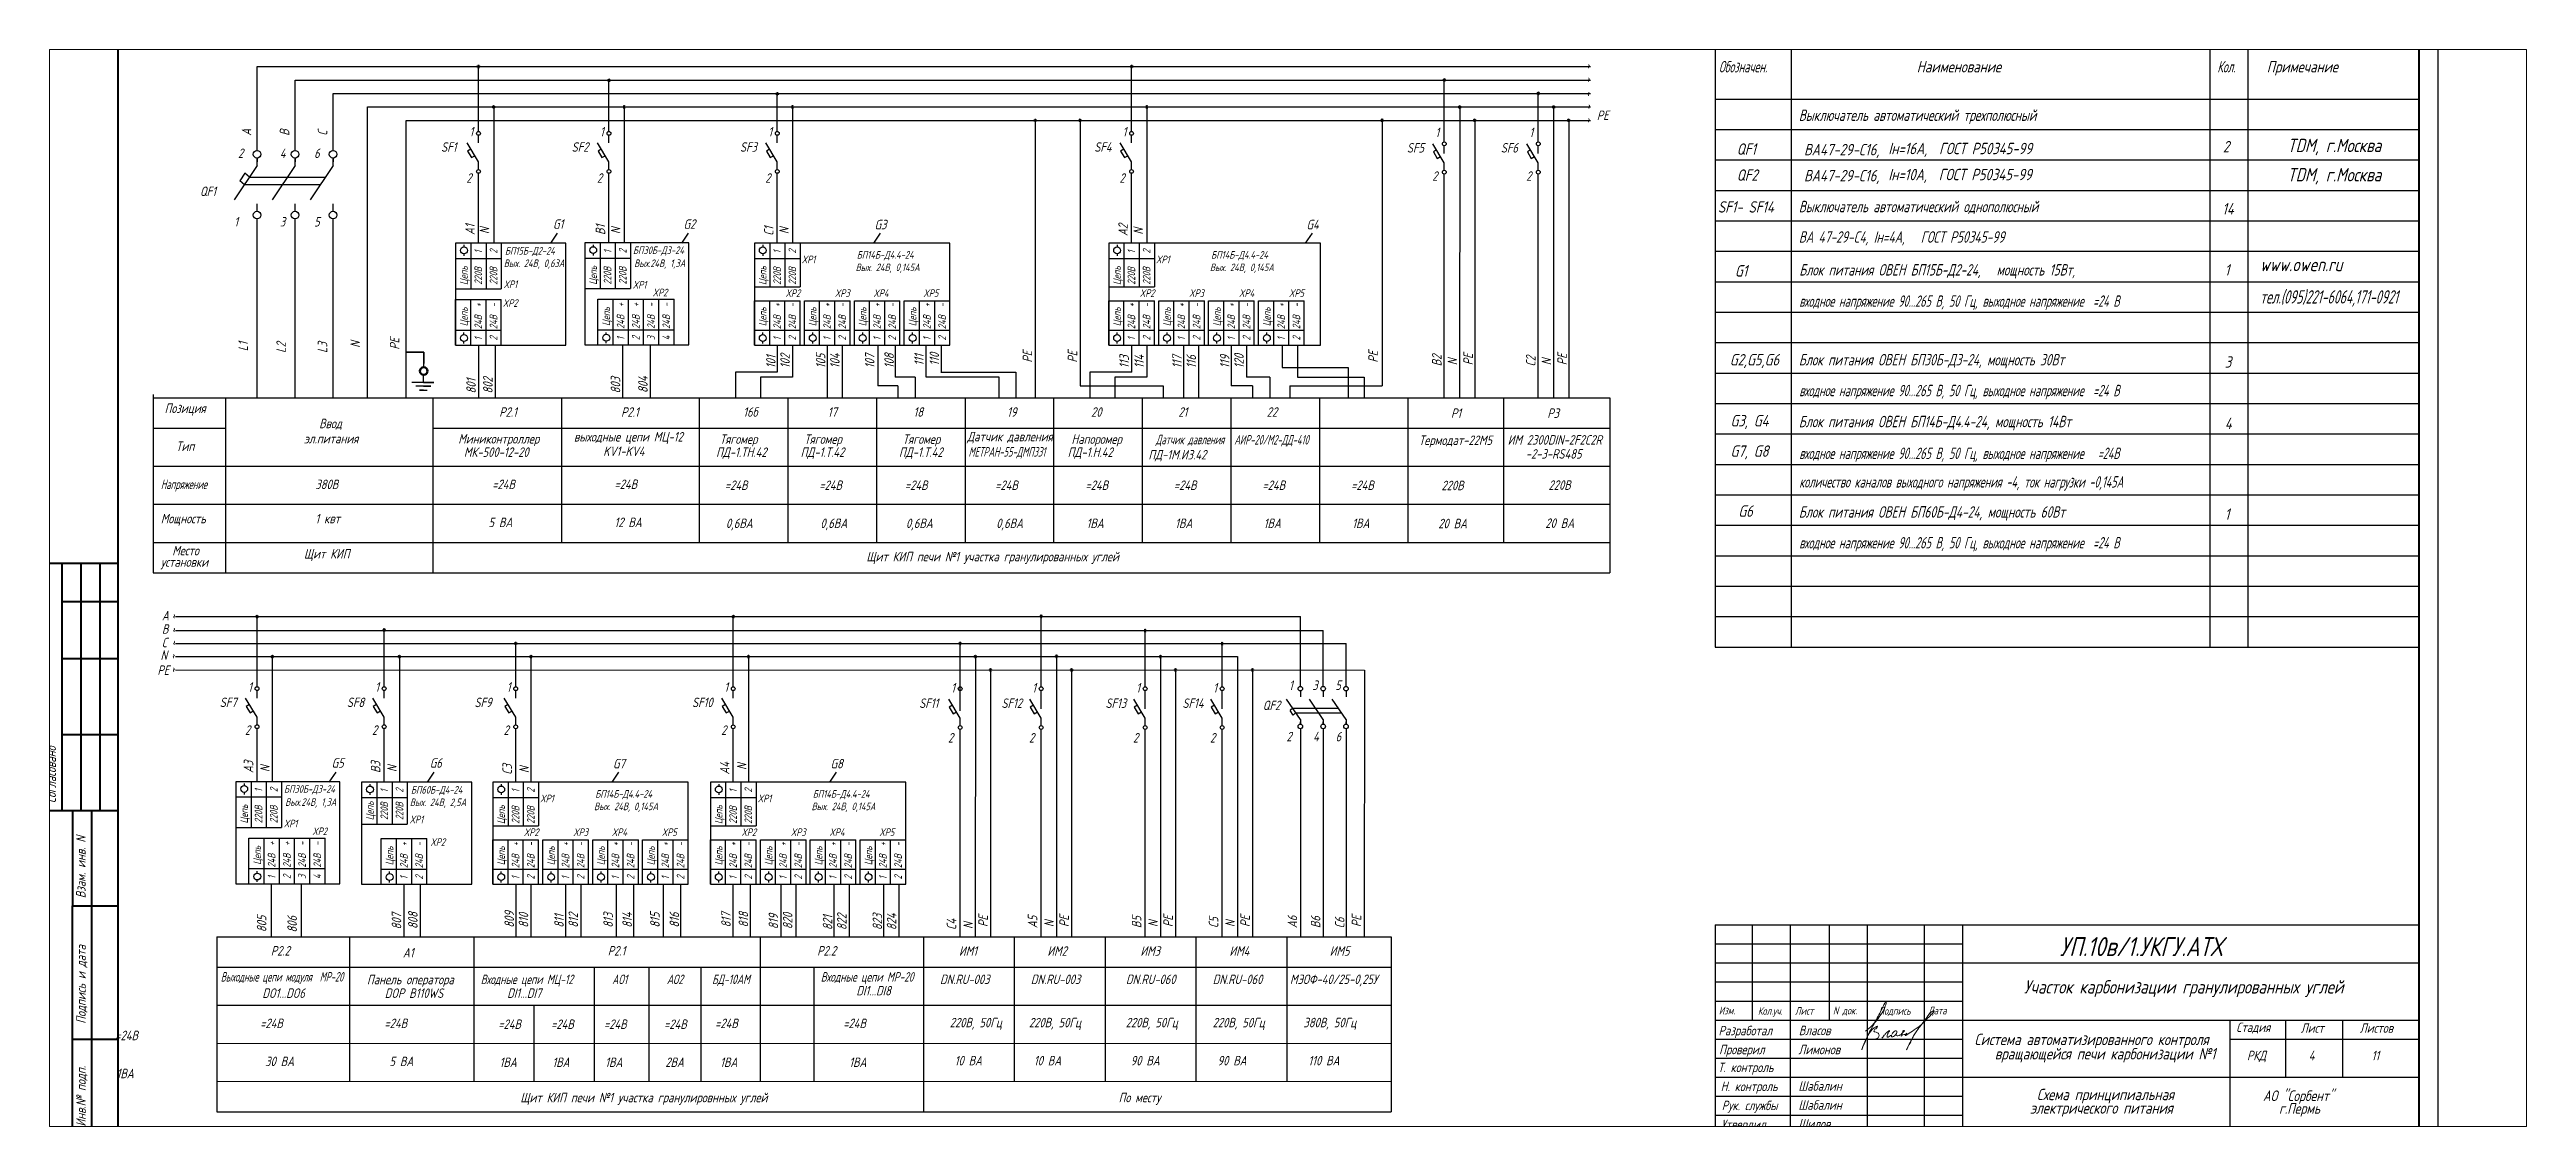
# Paper-space layout 'Layout2' of a CAD drawing. Header units: millimetres. Extents: x 16 to 145, y 7 to 63.
# The model-space entities are those that its viewports show. They can reach past a viewport. Long polylines and large blocks are cut down to what shows.
import ezdxf

# ---------------------------------------------------------------- set-up
doc = ezdxf.new("R2010")
doc.units = ezdxf.units.MM
doc.layers.add('MAIN', color=7, linetype='Continuous', lineweight=50)
doc.layers.add('Текст', color=7, linetype='Continuous', lineweight=50)
doc.layers.add('проводка', color=184, linetype='Continuous')
doc.styles.add('GOST тип А', font='GOST_A.TTF', dxfattribs={"oblique": 15})
doc.styles.get("Standard").update_dxf_attribs({"font": 'GOST_A.TTF', "oblique": 15, "height": 2.5})
doc.styles.add('СТАНДАРТ', font='GOST_A.TTF', dxfattribs={"oblique": 15, "height": 3.5})

psp = doc.layouts.new('Layout2')

msp = doc.modelspace()

# ---------------------------------------------------------------- texts
at = {"color": 7, "style": 'СТАНДАРТ', "oblique": 15}
for s, height, p in [('ВА47-29-С16,', 3, (463.13, 262.21)), ('Iн=16А,  ГОСТ Р50345-99', 3, (485.3, 262.5)), ('TDM, г.Москва', 3.5, (590.13, 263.05)), ('ВА47-29-С16,', 3, (463.13, 255.37)), ('Iн=10А,  ГОСТ Р50345-99', 3, (485.3, 255.66)), ('TDM, г.Москва', 3.5, (590.13, 255.36)), ('www.owen.ru', 3.5, (583, 231.76))]:
    msp.add_text(s, height=height, dxfattribs=at).set_placement(p)
at = {"color": 7, "linetype": 'Continuous', "oblique": 15}
for s, p in [('А1', (113.72, 241.27)), ('N', (117.56, 241.5)), ('В1', (148.03, 241.27)), ('N', (152.03, 241.5)), ('С1', (192.27, 241.12)), ('N', (196.27, 241.5)), ('А2', (285.39, 240.98)), ('N', (289.39, 241.36)), ('РЕ', (260.26, 207.72)), ('РЕ', (272.1, 207.72)), ('РЕ', (351.11, 207.72)), ('В2', (367.86, 206.76)), ('N', (371.97, 207.04)), ('РЕ', (376.09, 207.04)), ('С2', (392.56, 206.76)), ('N', (396.66, 207.04)), ('РЕ', (400.78, 207.04)), ('А3', (55.53, 99.88)), ('N', (59.85, 100.12)), ('В3', (88.94, 99.88)), ('N', (93.27, 100.12)), ('С3', (123.51, 99.46)), ('N', (127.99, 99.85)), ('А4', (180.69, 99.46)), ('N', (185.18, 100.67)), ('C4', (240.32, 58.61)), ('N', (244.67, 58.89)), ('РЕ', (248.61, 59.4)), ('A5', (261.62, 59.11)), ('N', (265.97, 59.39)), ('РЕ', (269.91, 59.39)), ('B5', (288.96, 59.11)), ('N', (293.31, 59.39)), ('РЕ', (297.25, 59.39)), ('C5', (309.2, 59.11)), ('N', (313.55, 59.39)), ('РЕ', (317.49, 59.39)), ('А6', (329.91, 59.11)), ('В6', (336.01, 59.11)), ('С6', (342.34, 59.11)), ('РЕ', (346.74, 59.39))]:
    msp.add_text(s, height=2.5, rotation=90, dxfattribs=at).set_placement(p)
at = {"linetype": 'Continuous', "oblique": 15}
for s, p in [('1', (115.67, 236.39)), ('2', (119.67, 236.39)), ('1', (194.22, 236.39)), ('2', (198.22, 236.39)), ('1', (287.34, 236.39)), ('2', (291.34, 236.39)), ('Цепь', (111.87, 228.12)), ('220В', (115.67, 228.19)), ('220В', (119.67, 228.19)), ('Цепь', (190.43, 228.12)), ('220В', (194.22, 228.19)), ('220В', (198.22, 228.19)), ('Цепь', (283.55, 228.12)), ('220В', (287.34, 228.19)), ('220В', (291.34, 228.19)), ('Цепь', (111.87, 217.29)), ('24В  +', (115.67, 216.54)), ('24В  -', (119.67, 216.54)), ('Цепь', (190.43, 217.29)), ('24В  +', (194.22, 216.54)), ('24В  -', (198.22, 216.54)), ('Цепь', (203.55, 217.29)), ('24В  +', (207.34, 216.54)), ('24В  -', (211.34, 216.54)), ('Цепь', (216.67, 217.29)), ('24В  +', (220.47, 216.54)), ('24В  -', (224.47, 216.54)), ('Цепь', (229.8, 217.29)), ('24В  +', (233.59, 216.54)), ('24В  -', (237.59, 216.54)), ('Цепь', (283.55, 217.29)), ('24В  +', (287.34, 216.54)), ('24В  -', (291.34, 216.54)), ('Цепь', (296.67, 217.29)), ('24В  +', (300.47, 216.54)), ('24В  -', (304.47, 216.54)), ('Цепь', (309.8, 217.29)), ('24В  +', (313.59, 216.54)), ('24В  -', (317.59, 216.54)), ('Цепь', (322.92, 217.29)), ('24В  +', (326.71, 216.54)), ('24В  -', (330.71, 216.54)), ('2', (119.67, 213.56)), ('2', (198.22, 213.56)), ('2', (211.34, 213.56)), ('2', (224.47, 213.56)), ('2', (237.59, 213.56)), ('2', (291.34, 213.56)), ('2', (304.47, 213.56)), ('2', (317.59, 213.56)), ('2', (330.71, 213.56)), ('1', (115.67, 213.56)), ('1', (194.22, 213.56)), ('1', (207.34, 213.56)), ('1', (220.47, 213.56)), ('1', (233.59, 213.56)), ('1', (287.34, 213.56)), ('1', (300.47, 213.56)), ('1', (313.59, 213.56)), ('1', (326.71, 213.56)), ('Цепь', (54.11, 86.61)), ('1', (57.91, 94.87)), ('220В', (57.91, 86.67)), ('2', (61.91, 94.87)), ('220В', (61.91, 86.67)), ('Цепь', (87.17, 87.47)), ('1', (90.96, 94.74)), ('220В', (90.96, 87.53)), ('2', (94.96, 94.74)), ('220В', (94.96, 87.53)), ('Цепь', (121.67, 86.47)), ('1', (125.46, 94.74)), ('220В', (125.46, 86.53)), ('2', (129.46, 94.74)), ('220В', (129.46, 86.53)), ('Цепь', (178.85, 86.47)), ('1', (182.64, 94.74)), ('220В', (182.64, 86.53)), ('2', (186.64, 94.74)), ('220В', (186.64, 86.53)), ('Цепь', (57.55, 75.77)), ('24В  +', (61.35, 75.03)), ('24В  +', (65.35, 75.03)), ('24В  -', (69.35, 75.03)), ('24В  -', (73.35, 75.03)), ('Цепь', (92.33, 75.64)), ('24В  +', (96.12, 74.89)), ('24В  -', (100.12, 74.89)), ('Цепь', (121.67, 75.64)), ('24В  +', (125.46, 74.89)), ('24В  -', (129.46, 74.89)), ('Цепь', (134.79, 75.64)), ('24В  +', (138.59, 74.89)), ('24В  -', (142.59, 74.89)), ('Цепь', (147.91, 75.64)), ('24В  +', (151.71, 74.89)), ('24В  -', (155.71, 74.89)), ('Цепь', (161.04, 75.64)), ('24В  +', (164.83, 74.89)), ('24В  -', (168.83, 74.89)), ('Цепь', (178.85, 75.64)), ('24В  +', (182.64, 74.89)), ('24В  -', (186.64, 74.89)), ('Цепь', (191.97, 75.64)), ('24В  +', (195.77, 74.89)), ('24В  -', (199.77, 74.89)), ('Цепь', (205.1, 75.64)), ('24В  +', (208.89, 74.89)), ('24В  -', (212.89, 74.89)), ('Цепь', (218.22, 75.64)), ('24В  +', (222.01, 74.89)), ('24В  -', (226.01, 74.89)), ('1', (61.35, 72.04)), ('2', (65.35, 72.04)), ('3', (69.35, 72.04)), ('4', (73.35, 72.04)), ('1', (96.12, 71.9)), ('2', (100.12, 71.9)), ('1', (125.46, 71.9)), ('2', (129.46, 71.9)), ('1', (138.59, 71.9)), ('2', (142.59, 71.9)), ('1', (151.71, 71.9)), ('2', (155.71, 71.9)), ('1', (164.83, 71.9)), ('2', (168.83, 71.9)), ('1', (182.64, 71.9)), ('2', (186.64, 71.9)), ('1', (195.77, 71.9)), ('2', (199.77, 71.9)), ('1', (208.89, 71.9)), ('2', (212.89, 71.9)), ('1', (222.01, 71.9)), ('2', (226.01, 71.9))]:
    msp.add_text(s, height=2, rotation=90, dxfattribs=at).set_placement(p)
at = {"color": 7, "linetype": 'Continuous', "oblique": 15}
for s, p in [('БП15Б-Д2-24', (121.69, 236.12)), ('XP1', (199.67, 233.85)), ('БП14Б-Д4.4-24', (214.16, 235.05)), ('XP1', (292.8, 233.85)), ('БП14Б-Д4.4-24', (307.29, 235.05)), ('XP1', (121.31, 227.33)), ('XP2', (121.11, 222.39)), ('XP2', (195.4, 224.99)), ('XP3', (208.38, 224.99)), ('XP4', (218.51, 224.99)), ('XP5', (231.64, 224.99)), ('XP2', (288.52, 224.99)), ('XP3', (301.5, 224.99)), ('XP4', (314.62, 224.99)), ('XP5', (327.75, 224.99)), ('БП30Б-Д3-24', (63.6, 94.68)), ('БП60Б-Д4-24', (96.98, 94.47)), ('XP1', (130.92, 92.19)), ('БП14Б-Д4.4-24', (145.41, 93.39)), ('XP1', (188.1, 92.19)), ('БП14Б-Д4.4-24', (202.59, 93.39)), ('XP1', (63.53, 85.61)), ('XP2', (71.03, 83.57)), ('XP1', (96.6, 86.68)), ('XP2', (126.64, 83.33)), ('XP3', (139.62, 83.33)), ('XP4', (149.76, 83.33)), ('XP5', (162.88, 83.33)), ('XP2', (183.82, 83.33)), ('XP3', (196.8, 83.33)), ('XP4', (206.94, 83.33)), ('XP5', (220.06, 83.33)), ('XP2', (102.07, 80.74))]:
    msp.add_text(s, height=2, dxfattribs=at).set_placement(p)
at = {"linetype": 'Continuous', "style": 'GOST тип А', "oblique": 15}
for s, p in [('1', (149.64, 236.46)), ('2', (153.64, 236.46)), ('Цепь', (145.85, 228.19)), ('220В', (149.64, 228.26)), ('220В', (153.64, 228.26)), ('Цепь', (149.29, 217.36)), ('24В  +', (153.08, 216.61)), ('24В  +', (157.08, 216.61)), ('24В  -', (161.08, 216.61)), ('24В  -', (165.08, 216.61)), ('2', (157.08, 213.63)), ('3', (161.08, 213.63)), ('4', (165.08, 213.63)), ('1', (153.08, 213.63))]:
    msp.add_text(s, height=2, rotation=90, dxfattribs=at).set_placement(p)
at = {"color": 7, "linetype": 'Continuous', "style": 'GOST тип А', "oblique": 15}
for s, p in [('БП30Б-Д3-24', (155.33, 236.27)), ('XP1', (155.26, 227.2)), ('XP2', (160.49, 225.16))]:
    msp.add_text(s, height=2, dxfattribs=at).set_placement(p)
at = {"color": 7, "style": 'СТАНДАРТ', "oblique": 15, "width": 0.8}
msp.add_text('тел.(095)221-6064,171-0921', height=3.5, dxfattribs=at).set_placement((583, 223.26))
at = {"linetype": 'Continuous', "oblique": 15}
for s, height, p in [('УП.10в/1.УКГУ.АТХ', 5, (530.37, 51.77)), ('Участок карбонизации гранулированных углей', 3.5, (520.95, 41.94)), ('Система автоматизированного контроля', 3, (507.94, 28.38)), ('вращающейся печи карбонизации №1', 3, (513.28, 24.61))]:
    msp.add_text(s, height=height, dxfattribs=at).set_placement(p)
at = {"color": 0, "linetype": 'Continuous', "oblique": 15}
for s, height, p in [('Разработал', 2.5, (440.67, 30.94)), ('Изм.', 2, (440.76, 36.47)), ('Власов', 2.5, (461.76, 30.99)), ('N док.', 2, (470.76, 36.47)), ('Дата', 2, (495.76, 36.47)), ('Стадия', 2.5, (576.76, 31.81)), ('Лист', 2.5, (593.69, 31.62)), ('Листов ', 2.5, (609.2, 31.62)), ('Проверил', 2.5, (440.82, 25.97)), ('Лимонов', 2.5, (461.66, 25.97)), ('Т. контроль', 2.5, (440.51, 21.28)), ('Н. контроль', 2.5, (441.23, 16.28)), ('Рук. службы', 2.5, (441.51, 11.28)), ('Шабалин', 2.5, (461.66, 16.38)), ('Шабалин', 2.5, (461.66, 11.38)), ('АО "Сорбент"', 2.8, (583.75, 13.67)), ('г.Пермь', 2.8, (587.99, 10.33)), ('Утвердил', 2.5, (441.32, 6.28)), ('Шилов', 2.5, (461.66, 6.42))]:
    msp.add_text(s, height=height, dxfattribs=at).set_placement(p)
at = {"color": 7, "oblique": 15}
for s, p in [('Кол.уч.', (451.01, 36.37)), ('Лист', (460.77, 36.37)), ('Подпись', (482.76, 36.37))]:
    msp.add_text(s, height=2, dxfattribs=at).set_placement(p)
at = {"linetype": 'Continuous', "style": 'GOST тип А', "oblique": 15}
for s, p in [('Схема принципиальная ', (524.33, 13.91)), ('электрического питания', (522.55, 10.36))]:
    msp.add_text(s, height=3, dxfattribs=at).set_placement(p)
at = {"layer": 'MAIN', "color": 7, "linetype": 'Continuous', "lineweight": -3, "oblique": 15}
for s, height, width, p in [('Обозначен.', 3, 0.8, (440.76, 284)), ('Кол.', 3, 0.8, (571.76, 284)), ('Выключатель автоматический трехполюсный ', 3, 0.9, (461.76, 271.25)), ('Выключатель автоматический однополюсный ', 3, 0.9, (461.76, 247.25)), ('ВА 47-29-C4, Iн=4А,   ГОСТ Р50345-99', 3, 0.9, (461.76, 239.25)), ('Блок питания ОВЕН БП15Б-Д2-24,   мощность 15Вт, ', 3, 0.9, (461.88, 230.62)), ('входное напряжение 90...265 В, 50 Гц, выходное напряжение  =24 В', 3, 0.8, (461.88, 222.4)), ('Блок питания ОВЕН БП30Б-Д3-24, мощность 30Вт', 3, 0.9, (461.76, 207)), ('входное напряжение 90...265 В, 50 Гц, выходное напряжение  =24 В', 3, 0.8, (461.88, 198.9)), ('Блок питания ОВЕН БП14Б-Д4.4-24, мощность 14Вт', 3, 0.9, (461.76, 190.75)), ('МЕТРАН-55-ДМП331', 2.5, 0.8, (243.52, 183.03)), ('Датчик давления', 2.5, 0.8, (292.76, 186.28)), ('входное напряжение 90...265 В, 50 Гц, выходное напряжение   =24В', 3, 0.8, (461.88, 182.4)), ('Напряжение', 2.5, 0.8, (31.23, 174.5)), ('количество каналов выходного напряжения -4, ток нагрузки -0,145А', 3, 0.8, (461.88, 174.9)), ('Блок питания ОВЕН БП60Б-Д4-24, мощность 60Вт', 3, 0.9, (461.76, 167)), ('входное напряжение 90...265 В, 50 Гц, выходное напряжение  =24 В', 3, 0.8, (461.88, 158.9)), ('Выходные цепи модуля  МР-20', 2.5, 0.8, (46.98, 45.08)), ('Входные цепи МЦ-12 ', 2.5, 0.9, (115.32, 44.42)), (' АО1 ', 2.5, 0.9, (148.72, 44.42)), (' АО2', 2.5, 0.9, (163.06, 44.42)), ('БД-10АМ', 2.5, 0.9, (176.11, 44.42)), ('Входные цепи МР-20', 2.5, 0.9, (204.69, 45.06))]:
    msp.add_text(s, height=height, dxfattribs=dict(at, width=width)).set_placement(p)
for s, height, p in [('Наименование', 3, (492.76, 284)), ('Примечание', 3, (584.76, 284)), ('1', 2.5, (112.35, 267.19)), ('1', 2.5, (146.66, 267.19)), ('1', 2.5, (190.9, 267.19)), ('1', 2.5, (284.03, 267.19)), ('1', 2.5, (366.23, 266.98)), ('1', 2.5, (390.93, 266.98)), ('SF1', 2.5, (104.9, 263.14)), ('SF2', 2.5, (139.21, 263.14)), ('SF3', 2.5, (183.45, 263.14)), ('SF4', 2.5, (276.58, 263.14)), ('SF5', 2.5, (358.75, 262.93)), ('SF6', 2.5, (383.44, 262.93)), ('QF1', 3, (445.44, 262.35)), ('2', 3, (573.25, 263)), ('2', 2.5, (111.52, 255)), ('2', 2.5, (145.84, 255)), ('2', 2.5, (190.08, 255)), ('2', 2.5, (283.2, 255)), ('2', 2.5, (365.4, 255.51)), ('2', 2.5, (390.1, 255.51)), ('QF2', 3, (445.44, 255.51)), ('SF1- SF14', 3, (440.49, 247.15)), ('14', 3, (573.06, 246.66)), ('G1', 2.5, (134.31, 242.9)), ('G2', 2.5, (168.62, 242.9)), ('G3', 2.5, (218.84, 242.76)), ('G4', 2.5, (332.35, 242.76)), ('Вых. 24В, 0,63А', 2, (121.37, 232.85)), ('Вых. 24В, 0,145А', 2, (213.85, 231.77)), ('Вых. 24В, 0,145А', 2, (306.97, 231.77)), ('G1', 3, (444.97, 230.35)), ('1', 3, (573.73, 230.6)), ('G2,G5,G6', 3, (443.62, 207)), ('3', 3, (573.73, 206.41)), ('Позиция', 2.5, (32.23, 194.5)), ('19', 2.5, (253.66, 193.5)), ('20', 2.5, (275.74, 193.5)), ('21', 2.5, (298.66, 193.5)), ('22', 2.5, (321.91, 193.5)), ('Ввод', 2.5, (72.85, 190.5)), ('Датчик давления', 2.5, (243.18, 187.03)), ('G3, G4', 3, (443.81, 190.98)), ('4', 3, (573.73, 190.26)), ('Тип', 2.5, (35.23, 184.5)), ('эл.питания', 2.5, (68.85, 186.5)), ('ПД-1М.И3.42', 2.5, (290.8, 182.28)), ('G7, G8', 3, (443.81, 182.98)), ('380В', 2.5, (71.85, 174.5)), ('=24В', 2.5, (150.47, 174.52)), ('=24В', 2.5, (179.48, 174.26)), ('=24В', 2.5, (204.31, 174.26)), ('=24В', 2.5, (226.8, 174.26)), ('=24В', 2.5, (250.53, 174.26)), ('=24В', 2.5, (274.26, 174.26)), ('=24В', 2.5, (297.5, 174.26)), ('=24В', 2.5, (320.78, 174.26)), ('=24В', 2.5, (344.1, 174.26)), ('G6', 3, (445.87, 167.23)), ('1', 3, (573.73, 166.41)), ('Мощность', 2.5, (31.23, 165.5)), ('1 квт', 2.5, (71.85, 165.5)), ('12 ВА', 2.5, (150.45, 164.52)), ('0,6ВА', 2.5, (179.76, 164.26)), ('0,6ВА', 2.5, (204.59, 164.26)), ('0,6ВА', 2.5, (227.08, 164.26)), ('0,6ВА', 2.5, (250.81, 164.26)), ('1ВА', 2.5, (274.54, 164.26)), ('1ВА', 2.5, (297.82, 164.26)), ('1ВА', 2.5, (321.1, 164.26)), ('1ВА', 2.5, (344.38, 164.26)), ('Место', 2.5, (34.23, 157.08)), ('Щит КИП', 2.5, (68.85, 156.25)), ('Щит КИП печи №1 участка гранулированных углей  ', 2.5, (216.68, 155.5)), ('установки', 2.5, (31.23, 154.08)), ('1', 2.5, (54.16, 121.26)), ('1', 2.5, (87.58, 121.26)), ('1', 2.5, (122.15, 121.24)), ('1', 2.5, (179.33, 121.24)), ('SF7', 2.5, (46.71, 117.21)), ('SF8', 2.5, (80.13, 117.21)), ('SF9', 2.5, (113.67, 117.19)), ('SF10', 2.5, (170.85, 117.19)), ('SF11', 2.5, (230.55, 116.98)), ('1', 2.5, (238.95, 121.03)), ('SF12', 2.5, (252.18, 116.98)), ('1', 2.5, (260.25, 121.03)), ('SF13', 2.5, (279.52, 116.98)), ('1', 2.5, (287.59, 121.03)), ('SF14', 2.5, (299.75, 116.98)), ('1', 2.5, (307.83, 121.03)), ('2', 2.5, (53.34, 109.92)), ('2', 2.5, (86.75, 109.92)), ('2', 2.5, (121.32, 109.9)), ('2', 2.5, (178.5, 109.9)), ('2', 2.5, (238.13, 107.9)), ('2', 2.5, (259.43, 107.9)), ('2', 2.5, (286.77, 107.9)), ('2', 2.5, (307, 107.9)), ('G5', 2.5, (76.12, 101.27)), ('G6', 2.5, (101.92, 101.27)), ('G7', 2.5, (150.08, 101.1)), ('G8', 2.5, (207.26, 101.1)), ('Вых.24В, 1,3А', 2, (63.91, 91.26)), ('Вых. 24В, 2,5А', 2, (96.67, 91.19)), ('Вых. 24В, 0,145А', 2, (145.09, 90.12)), ('Вых. 24В, 0,145А', 2, (202.27, 90.12)), ('Р2.2', 2.5, (60.14, 51.92)), ('А1', 2.5, (94.85, 51.41)), ('Р2.1', 2.5, (148.7, 51.92)), ('Р2.2', 2.5, (203.74, 51.92)), ('ИМ1', 2.5, (241.01, 51.86)), ('ИМ2', 2.5, (264.25, 51.86)), ('ИМ3', 2.5, (288.71, 51.86)), ('ИМ4', 2.5, (312.1, 51.86)), ('ИМ5', 2.5, (338.46, 51.87)), ('Панель оператора', 2.5, (85.41, 44.36)), ('DN.RU-003', 2.5, (236.03, 44.42)), ('DN.RU-003', 2.5, (259.9, 44.42)), ('DN.RU-060', 2.5, (284.9, 44.42)), ('DN.RU-060', 2.5, (307.71, 44.42)), ('МЭОФ-40/25-0,25У', 2.5, (328.01, 44.43)), ('DO1...DO6', 2.5, (57.91, 40.79)), ('DOP B110WS', 2.5, (90.09, 40.78)), ('DI1...DI7', 2.5, (122.27, 40.79)), ('DI1...DI8', 2.5, (214.04, 41.43)), ('=24В', 2.5, (57.36, 32.86)), ('=24В', 2.5, (90.02, 32.86)), ('=24В', 2.5, (119.93, 32.62)), ('=24В', 2.5, (133.81, 32.62)), ('=24В', 2.5, (147.7, 32.62)), ('=24В', 2.5, (163.49, 32.62)), ('=24В', 2.5, (176.93, 32.85)), ('=24В', 2.5, (210.61, 32.85)), ('220В, 50Гц', 2.5, (238.59, 33.05)), ('220В, 50Гц', 2.5, (259.4, 33.05)), ('220В, 50Гц', 2.5, (284.83, 33.05)), ('220В, 50Гц', 2.5, (307.68, 33.05)), ('380В, 50Гц', 2.5, (331.55, 33.06)), ('=24В', 2.5, (19.27, 29.67)), ('=24В', 2.5, (19.27, 29.67)), ('1ВА', 2.5, (19.59, 19.67)), ('1ВА', 2.5, (19.59, 19.67)), ('30 ВА', 2.5, (58.65, 22.86)), ('5 ВА', 2.5, (91.31, 22.86)), ('1ВА', 2.5, (120.26, 22.62)), ('1ВА', 2.5, (134.14, 22.62)), ('1ВА', 2.5, (148.02, 22.62)), ('2ВА', 2.5, (163.82, 22.62)), ('1ВА', 2.5, (178.23, 22.62)), ('1ВА', 2.5, (212.16, 22.62)), ('10 ВА', 2.5, (239.88, 23.05)), ('10 ВА', 2.5, (260.69, 23.05)), ('90 ВА', 2.5, (286.12, 23.05)), ('90 ВА', 2.5, (308.96, 23.05)), ('110 ВА', 2.5, (332.84, 23.06)), ('Щит КИП печи №1 участка гранулировнных углей', 2.5, (125.73, 13.35)), ('По месту', 2.5, (282.99, 13.36))]:
    msp.add_text(s, height=height, dxfattribs=at).set_placement(p)
for s, p in [('~', (407.86, 284.58)), ('~', (407.86, 281.02)), ('~', (407.86, 277.29)), ('~', (407.95, 273.96)), ('~', (407.86, 270.35)), ('101', (192.82, 206.23)), ('102', (196.56, 206.23)), ('105', (205.9, 206.23)), ('104', (209.65, 206.23)), ('107', (218.81, 206.23)), ('108', (223.91, 206.23)), ('111', (231.77, 206.91)), ('110', (235.78, 206.91)), ('113', (285.68, 206.23)), ('114', (289.63, 206.23)), ('117', (299.57, 206.23)), ('116', (303.32, 206.23)), ('119', (312.13, 206.23)), ('120', (315.87, 206.23)), ('801', (114.03, 199.6)), ('802', (118.44, 199.6)), ('803', (151.99, 199.62)), ('804', (159.2, 199.75)), ('~', (36.08, 140.02)), ('~', (36.08, 136.44)), ('~', (35.94, 129.54)), ('~', (36.08, 133.06)), ('~', (35.96, 125.96)), ('Согласовано', (3.66, 92)), ('Взам. инв. N', (11.46, 66.98)), ('805', (58.97, 58.06)), ('806', (67, 57.95)), ('807', (94.43, 58.76)), ('808', (98.73, 58.9)), ('809', (124.06, 59.21)), ('810', (127.81, 59.21)), ('811', (137.14, 59.21)), ('812', (140.89, 59.21)), ('813', (150.05, 59.21)), ('814', (155.06, 59.21)), ('815', (162.35, 59.24)), ('816', (167.46, 59.24)), ('817', (181.03, 59.3)), ('818', (185.61, 59.3)), ('819', (193.49, 58.84)), ('820', (197.24, 58.84)), ('821', (207.73, 58.6)), ('822', (211.48, 58.6)), ('823', (220.82, 58.59)), ('824', (224.56, 58.59)), ('Подпись и дата', (11.51, 33.98)), ('Инв.№ подп.', (11.51, 6.98))]:
    msp.add_text(s, height=2.5, rotation=90, dxfattribs=at).set_placement(p)
at = {"layer": 'MAIN', "color": 7, "linetype": 'Continuous', "lineweight": 50, "oblique": 15}
for s, p in [('РЕ', (408.67, 271.48)), ('выходные цепи МЦ-12', (139.82, 187)), ('KV1-KV4', (147.51, 183.18)), ('А', (31.52, 140)), ('В', (31.52, 136.47)), ('N', (31.15, 129.6)), ('С', (31.52, 132.93)), ('PE', (30.34, 125.67))]:
    msp.add_text(s, height=2.5, dxfattribs=at).set_placement(p)
at = {"layer": 'MAIN', "color": 7, "linetype": 'Continuous', "lineweight": 30, "oblique": 15}
for s, p in [('A', (55.01, 267.33)), ('B', (65.01, 267.33)), ('C', (75.01, 267.33)), ('L1', (54.12, 210.72)), ('L2', (64.09, 210.27)), ('L3', (74.97, 210.27))]:
    msp.add_text(s, height=2.5, rotation=90, dxfattribs=at).set_placement(p)
for s, p in [('2', (51.52, 261.5)), ('4', (62.52, 261.5)), ('6', (71.52, 261.5)), ('QF1', (41.52, 251.5)), ('1', (50.52, 243.5)), ('3', (62.52, 243.5)), ('5', (71.52, 243.5)), ('1', (327.76, 121.7)), ('3', (333.91, 121.7)), ('5', (339.93, 121.7)), ('QF2', (320.87, 116.41)), ('2', (327.1, 108.21)), ('4', (334.1, 108.21)), ('6', (340.02, 108.21))]:
    msp.add_text(s, height=2.5, dxfattribs=at).set_placement(p)
at = {"layer": 'MAIN', "color": 7, "linetype": 'Continuous', "lineweight": -3, "style": 'GOST тип А', "oblique": 15}
for s, height, p in [('Вых.24В, 1,3А', 2, (155.64, 232.85)), ('Р2.1', 2.5, (120.17, 193.5)), ('Р2.1', 2.5, (152.2, 193.5)), ('16б', 2.5, (184.3, 193.5)), ('17', 2.5, (206.51, 193.5)), ('18', 2.5, (229.05, 193.5)), ('Р1', 2.5, (370.33, 193.2)), ('Р3', 2.5, (395.66, 193.2)), ('Тягомер', 2.5, (178.17, 186.38)), ('Тягомер', 2.5, (200.37, 186.38)), ('Тягомер', 2.5, (226.23, 186.38)), ('Напоромер', 2.5, (270.58, 186.38)), ('ПД-1.ТН.42', 2.5, (177.18, 182.95)), ('ПД-1.Т.42', 2.5, (199.39, 182.95)), ('ПД-1.Т.42', 2.5, (225.24, 182.95)), ('ПД-1.Н.42', 2.5, (269.59, 182.95)), ('Термодат-22М5', 2.5, (361.91, 186.08)), ('ИМ 2300DIN-2F2C2R', 2.5, (385.25, 186.18)), ('-2-3-RS485', 2.5, (390.01, 182.5)), ('=24В', 2.5, (118.35, 174.5)), ('220В', 2.5, (367.84, 174.2)), ('220В', 2.5, (395.97, 174.3)), ('5 ВА', 2.5, (117.35, 164.5)), ('20 ВА', 2.5, (367, 164.2)), ('20 ВА', 2.5, (395.14, 164.3))]:
    msp.add_text(s, height=height, dxfattribs=at).set_placement(p)
at = {"layer": 'MAIN', "color": 7, "linetype": 'Continuous', "lineweight": 50, "oblique": 15}
for s, p in [('N', (83.58, 211.62)), ('PE', (93.94, 211.12))]:
    msp.add_text(s, height=2.5, rotation=90, dxfattribs=at).set_placement(p)
at = {"layer": 'MAIN', "color": 7, "linetype": 'Continuous', "lineweight": 50, "style": 'GOST тип А', "oblique": 15}
for s, p in [('Миниконтроллер ', (109.41, 186.46)), ('МК-500-12-20', (110.89, 182.96))]:
    msp.add_text(s, height=2.5, dxfattribs=at).set_placement(p)
at = {"layer": 'MAIN', "color": 7, "linetype": 'Continuous', "lineweight": -3, "style": 'GOST тип А', "oblique": 15, "width": 0.8}
msp.add_text('АИР-20/М2-ДД-410', height=2.5, dxfattribs=at).set_placement((313.38, 186.2))
at = {"layer": 'Текст', "lineweight": -3, "oblique": 15}
for s, p in [('РКД', (579.56, 24.4, 10)), ('4', (595.81, 24.4, 10)), ('11', (612.31, 24.4, 10))]:
    msp.add_text(s, height=2.5, dxfattribs=at).set_placement(p)

# ---------------------------------------------------------------- blocks, each defined once
blk = doc.blocks.new('Власов')
at = {"layer": 'проводка', "lineweight": 18}
for points in [[(-0.58, 2.47), (1.27, 4.07), (2.73, 5.82), (3.82, 7.33), (4.64, 9.02), (4.84, 10.28), (4.04, 8.93), (3.16, 7.2), (1.39, 3.86), (0.52, 2.26), (-1.55, -2.37), (-0.72, -0.35), (0.34, 1.8), (1.73, 3.31), (2.62, 3.78), (2.31, 3.3), (1.91, 2.96), (1.61, 2.44), (2.21, 2.21), (2.85, 1.83), (2.99, 1.4), (2.77, 0.75), (2.36, 0.49), (2.18, 0.43), (2.07, 0.4), (1.98, 0.4)], [(3.73, 0.66), (4.37, 1.39), (4.91, 2.01), (5.22, 2.29), (5.78, 2.66), (5.59, 2.28), (5.16, 1.05), (5.19, 0.9), (5.7, 1.1), (6.25, 1.38), (6.27, 1.2), (6.3, 1.02), (7.02, 1.21), (7.63, 2.13), (7.63, 2.52), (6.76, 2.22), (6.42, 1.7)]]:
    blk.add_spline(points, degree=3, dxfattribs=at)
for points, knots in [([(9.73, 1.6), (9.73, 1.6), (10.28, 1.61), (10.33, 1.73), (10.3, 1.95), (10.1, 1.88), (9.94, 1.44), (9.82, 1.2), (10.65, 1.75), (14.06, 4.01), (14.83, 4.98), (18.2, 8.2), (16.58, 7.61), (15.42, 5.89), (12.84, 2.54), (12.14, 1.35), (11.17, -0.37), (10.2, -2.51), (10.72, -1.41), (10.96, -1), (11.17, -0.6), (11.31, -0.38), (11.4, -0.29)], [5.202172, 5.202172, 5.202172, 5.202172, 5.207482, 5.981017, 6.074049, 6.477149, 7.534813, 8.416864, 10.873297, 16.080912, 19.105162, 21.731982, 23.469351, 25.755203, 29.311429, 34.513333, 38.416271, 38.862024, 39.053994, 43.961574, 49.897464, 51.239132, 51.239132, 51.239132, 51.239132]), ([(7.53, 1.66), (7.5, 1.54), (7.54, 1.28), (8.01, 1.24), (8.83, 1.57), (9.1, 2.08), (9.9, 2.69), (9.43, 2.64), (9.3, 2.52), (9.14, 2.21), (9.04, 1.25), (8.71, 1.13), (8.92, 1.39), (9.3, 1.54), (9.6, 1.6)], [0, 0, 0, 0, 0.614094, 1.118723, 1.807789, 3.045572, 4.744461, 5.191863, 5.576495, 6.389957, 8.441618, 9.345517, 10.182193, 10.758393, 10.758393, 10.758393, 10.758393])]:
    blk.add_open_spline(points, degree=3, knots=knots, dxfattribs=at)

# ---------------------------------------------------------------- linework, layer by layer
for p, q in [((0, 0), (0, 297)), ((629.76, 297), (629.76, 0)), ((114.72, 212.3), (114.72, 198.5)), ((119.13, 212.3), (119.13, 198.5)), ((152.55, 212.31), (152.55, 198.52)), ((159.88, 212.44), (159.88, 198.65)), ((60.27, 70.8), (60.27, 57.01)), ((68.16, 70.78), (68.16, 56.87)), ((95.07, 70.8), (95.07, 57.01)), ((99.38, 70.64), (99.38, 56.86))]:
    msp.add_line(p, q)
at = {"lineweight": 40}
msp.add_line((20, 5), (20, 292), dxfattribs=at)
at = {"linetype": 'Continuous'}
for p, q in [((114.72, 268.48), (114.72, 285.65)), ((149.03, 268.48), (149.03, 282)), ((286.39, 268.48), (286.4, 285.65)), ((368.59, 265.73), (368.59, 282)), ((118.72, 274.93), (118.72, 239.13)), ((153.03, 274.93), (153.03, 239.13)), ((193.27, 268.48), (193.27, 278.47)), ((197.27, 274.93), (197.27, 239.13)), ((290.39, 274.93), (290.39, 239.13)), ((372.63, 274.93), (372.59, 198.5)), ((393.29, 265.73), (393.29, 278.47)), ((397.32, 274.93), (397.29, 198.5)), ((261.03, 271.4), (261.03, 198.5)), ((272.86, 271.4), (272.86, 201.64)), ((352.24, 271.4), (352.24, 201.67)), ((376.58, 271.45), (376.59, 198.5)), ((401.28, 271.45), (401.29, 198.5)), ((114.72, 239.13), (114.72, 257.48)), ((149.03, 239.13), (149.03, 257.48)), ((193.27, 239.13), (193.27, 257.48)), ((286.39, 239.13), (286.39, 257.48)), ((368.59, 198.5), (368.59, 257.27)), ((393.29, 198.5), (393.29, 257.27)), ((56.53, 122.56), (56.53, 141.11)), ((89.94, 122.56), (89.94, 137.46)), ((181.69, 122.54), (181.69, 141.09)), ((262.62, 122.54), (262.62, 140.99)), ((289.96, 122.54), (289.96, 137.31)), ((60.53, 130.49), (60.53, 97.49)), ((93.94, 130.49), (93.94, 97.49)), ((124.51, 122.54), (124.51, 134.02)), ((128.51, 130.49), (128.51, 97.48)), ((185.69, 130.49), (185.69, 97.48)), ((241.32, 116.21), (241.32, 134.09)), ((245.35, 130.54), (245.32, 56.85)), ((266.65, 130.49), (266.62, 56.85)), ((293.99, 130.49), (293.96, 56.85)), ((310.2, 122.54), (310.2, 133.92)), ((314.23, 130.48), (314.2, 56.85)), ((249.3, 126.99), (249.32, 56.85)), ((270.6, 126.99), (270.62, 56.85)), ((297.94, 126.99), (297.96, 56.85)), ((318.18, 126.99), (318.2, 56.85)), ((347.58, 126.95), (347.55, 56.85)), ((56.53, 97.49), (56.53, 111.56)), ((89.94, 97.49), (89.94, 111.56)), ((124.51, 97.48), (124.51, 111.54)), ((181.69, 97.48), (181.69, 111.54)), ((241.32, 56.85), (241.32, 111.33)), ((262.62, 56.85), (262.62, 111.33)), ((289.96, 56.85), (289.96, 111.33)), ((310.2, 56.85), (310.2, 111.33))]:
    msp.add_line(p, q, dxfattribs=at)
at = {"lineweight": 30}
for p, q in [((114.72, 265.48), (114.72, 267.48)), ((149.03, 265.48), (149.03, 267.48)), ((193.27, 265.48), (193.27, 267.48)), ((286.39, 265.48), (286.39, 267.48)), ((114.72, 260.48), (111.72, 265.48)), ((112.7, 263.84), (111.84, 263.32)), ((111.84, 263.32), (112.87, 261.61)), ((112.87, 261.61), (113.73, 262.12)), ((114.72, 258.48), (114.72, 260.48)), ((149.03, 260.48), (146.03, 265.48)), ((147.01, 263.84), (146.16, 263.32)), ((146.16, 263.32), (147.19, 261.61)), ((147.19, 261.61), (148.04, 262.12)), ((149.03, 258.48), (149.03, 260.48)), ((193.27, 260.48), (190.27, 265.48)), ((191.26, 263.84), (190.4, 263.32)), ((190.4, 263.32), (191.43, 261.61)), ((191.43, 261.61), (192.29, 262.12)), ((193.27, 258.48), (193.27, 260.48)), ((286.39, 260.48), (283.39, 265.48)), ((284.38, 263.84), (283.52, 263.32)), ((283.52, 263.32), (284.55, 261.61)), ((284.55, 261.61), (285.41, 262.12)), ((286.39, 258.48), (286.39, 260.48)), ((368.59, 260.27), (365.59, 265.27)), ((366.58, 263.63), (365.72, 263.11)), ((365.72, 263.11), (366.75, 261.4)), ((366.75, 261.4), (367.61, 261.91)), ((368.59, 262.73), (368.59, 264.73)), ((393.29, 260.27), (390.29, 265.27)), ((391.28, 263.63), (390.42, 263.11)), ((390.42, 263.11), (391.45, 261.4)), ((391.45, 261.4), (392.31, 261.91)), ((393.29, 262.73), (393.29, 264.73)), ((368.59, 258.27), (368.59, 260.27)), ((393.29, 258.27), (393.29, 260.27)), ((110.91, 238.65), (110.91, 238.13)), ((110.91, 236.33), (110.91, 235.8)), ((144.89, 238.72), (144.89, 238.2)), ((144.89, 236.4), (144.89, 235.87)), ((189.46, 238.65), (189.46, 238.13)), ((189.46, 236.33), (189.46, 235.8)), ((282.59, 238.65), (282.59, 238.13)), ((282.59, 236.33), (282.59, 235.8)), ((110.91, 215.1), (110.91, 215.62)), ((148.32, 215.17), (148.32, 215.69)), ((189.46, 215.1), (189.46, 215.62)), ((202.59, 215.1), (202.59, 215.62)), ((215.71, 215.1), (215.71, 215.62)), ((228.83, 215.1), (228.83, 215.62)), ((282.59, 215.1), (282.59, 215.62)), ((295.71, 215.1), (295.71, 215.62)), ((308.83, 215.1), (308.83, 215.62)), ((321.95, 215.1), (321.95, 215.62)), ((110.91, 212.77), (110.91, 213.3)), ((148.32, 212.84), (148.32, 213.37)), ((189.46, 212.77), (189.46, 213.3)), ((202.59, 212.77), (202.59, 213.3)), ((215.71, 212.77), (215.71, 213.3)), ((228.83, 212.77), (228.83, 213.3)), ((282.59, 212.77), (282.59, 213.3)), ((295.71, 212.77), (295.71, 213.3)), ((308.83, 212.77), (308.83, 213.3)), ((321.95, 212.77), (321.95, 213.3)), ((56.53, 114.56), (53.53, 119.56)), ((54.51, 117.91), (53.66, 117.4)), ((53.66, 117.4), (54.69, 115.68)), ((56.53, 119.56), (56.53, 121.56)), ((89.94, 114.56), (86.94, 119.56)), ((87.93, 117.91), (87.07, 117.4)), ((87.07, 117.4), (88.1, 115.68)), ((89.94, 119.56), (89.94, 121.56)), ((124.51, 114.54), (121.51, 119.54)), ((122.5, 117.89), (121.64, 117.38)), ((121.64, 117.38), (122.67, 115.66)), ((124.51, 119.54), (124.51, 121.54)), ((181.69, 114.54), (178.69, 119.54)), ((179.68, 117.89), (178.82, 117.38)), ((178.82, 117.38), (179.85, 115.66)), ((181.69, 119.54), (181.69, 121.54)), ((241.32, 114.33), (238.32, 119.33)), ((239.3, 117.68), (238.45, 117.17)), ((241.32, 116.78), (241.32, 121.54)), ((262.62, 114.33), (259.62, 119.33)), ((260.61, 117.68), (259.75, 117.17)), ((262.62, 116.78), (262.62, 121.54)), ((289.96, 114.33), (286.96, 119.33)), ((287.94, 117.68), (287.09, 117.17)), ((289.96, 116.78), (289.96, 121.54)), ((310.2, 114.33), (307.2, 119.33)), ((308.18, 117.68), (307.32, 117.17)), ((310.2, 116.78), (310.2, 121.54)), ((54.69, 115.68), (55.54, 116.2)), ((56.53, 112.56), (56.53, 114.56)), ((88.1, 115.68), (88.96, 116.2)), ((89.94, 112.56), (89.94, 114.56)), ((122.67, 115.66), (123.53, 116.18)), ((124.51, 112.54), (124.51, 114.54)), ((179.85, 115.66), (180.71, 116.18)), ((181.69, 112.54), (181.69, 114.54)), ((238.45, 117.17), (239.48, 115.45)), ((239.48, 115.45), (240.33, 115.97)), ((241.32, 112.33), (241.32, 114.33)), ((259.75, 117.17), (260.78, 115.45)), ((260.78, 115.45), (261.64, 115.97)), ((262.62, 112.33), (262.62, 114.33)), ((287.09, 117.17), (288.12, 115.45)), ((288.12, 115.45), (288.97, 115.97)), ((289.96, 112.33), (289.96, 114.33)), ((307.32, 117.17), (308.35, 115.45)), ((308.35, 115.45), (309.21, 115.97)), ((310.2, 112.33), (310.2, 114.33)), ((53.15, 97.13), (53.15, 96.61)), ((53.15, 94.81), (53.15, 94.28)), ((86.2, 97), (86.2, 96.47)), ((86.2, 94.67), (86.2, 94.15)), ((120.71, 97), (120.71, 96.47)), ((120.71, 94.67), (120.71, 94.15)), ((177.89, 97), (177.89, 96.47)), ((177.89, 94.67), (177.89, 94.15)), ((56.59, 73.58), (56.59, 74.11)), ((56.59, 71.26), (56.59, 71.78)), ((91.37, 73.44), (91.37, 73.97)), ((91.37, 71.12), (91.37, 71.64)), ((120.71, 73.44), (120.71, 73.97)), ((120.71, 71.12), (120.71, 71.64)), ((133.83, 73.44), (133.83, 73.97)), ((133.83, 71.12), (133.83, 71.64)), ((146.95, 73.44), (146.95, 73.97)), ((146.95, 71.12), (146.95, 71.64)), ((160.07, 73.44), (160.07, 73.97)), ((160.07, 71.12), (160.07, 71.64)), ((177.89, 73.44), (177.89, 73.97)), ((177.89, 71.12), (177.89, 71.64)), ((191.01, 73.44), (191.01, 73.97)), ((191.01, 71.12), (191.01, 71.64)), ((204.13, 73.44), (204.13, 73.97)), ((204.13, 71.12), (204.13, 71.64)), ((217.25, 73.44), (217.25, 73.97)), ((217.25, 71.12), (217.25, 71.64))]:
    msp.add_line(p, q, dxfattribs=at)
at = {"linetype": 'Continuous', "lineweight": 30}
for p, q in [((108.72, 239.13), (108.72, 212.3)), ((137.65, 239.13), (108.72, 239.13)), ((137.65, 212.3), (137.65, 239.13)), ((142.69, 239.2), (142.69, 212.37)), ((170.04, 239.2), (142.69, 239.2)), ((170.04, 212.37), (170.04, 239.2)), ((187.27, 239.13), (187.27, 212.3)), ((238.64, 239.13), (187.27, 239.13)), ((238.64, 212.3), (238.64, 239.13)), ((280.39, 239.13), (280.39, 212.3)), ((336.07, 239.13), (280.39, 239.13)), ((336.07, 212.3), (336.07, 239.13)), ((108.72, 212.3), (137.65, 212.3)), ((142.69, 212.37), (170.04, 212.37)), ((187.27, 212.3), (238.64, 212.3)), ((280.39, 212.3), (336.07, 212.3)), ((50.96, 97.61), (50.96, 70.78)), ((78.3, 97.61), (50.96, 97.61)), ((78.3, 70.78), (78.3, 97.61)), ((84.01, 97.48), (84.01, 70.64)), ((112.94, 97.48), (84.01, 97.48)), ((112.94, 70.64), (112.94, 97.48)), ((118.51, 97.48), (118.51, 70.64)), ((169.88, 97.48), (118.51, 97.48)), ((169.88, 70.64), (169.88, 97.48)), ((175.69, 97.48), (175.69, 70.64)), ((227.06, 97.48), (175.69, 97.48)), ((227.06, 70.64), (227.06, 97.48)), ((50.96, 70.78), (78.3, 70.78)), ((84.01, 70.64), (112.94, 70.64)), ((118.51, 70.64), (169.88, 70.64)), ((175.69, 70.64), (227.06, 70.64))]:
    msp.add_line(p, q, dxfattribs=at)
at = {"lineweight": 30, "ltscale": 0.5}
for p, q in [((108.72, 239.13), (108.72, 227.13)), ((108.72, 235.13), (120.72, 235.13)), ((112.72, 239.13), (112.72, 227.13)), ((120.72, 239.13), (120.72, 227.13)), ((142.69, 239.2), (142.69, 227.2)), ((142.69, 235.2), (154.69, 235.2)), ((146.69, 239.2), (146.69, 227.2)), ((154.69, 239.2), (154.69, 227.2)), ((187.27, 239.13), (187.27, 227.64)), ((187.27, 235.13), (199.27, 235.13)), ((191.27, 239.13), (191.27, 227.64)), ((199.27, 239.13), (199.27, 227.64)), ((280.39, 239.13), (280.39, 227.64)), ((280.39, 235.13), (292.39, 235.13)), ((284.39, 239.13), (284.39, 227.64)), ((292.39, 239.13), (292.39, 227.64)), ((108.72, 227.13), (120.72, 227.13)), ((108.72, 212.3), (108.72, 224.3)), ((108.72, 224.3), (120.72, 224.3)), ((112.72, 212.3), (112.72, 224.3)), ((120.72, 212.3), (120.72, 224.3)), ((142.69, 227.2), (154.69, 227.2)), ((146.13, 212.37), (146.13, 224.37)), ((146.13, 224.37), (166.13, 224.37)), ((150.13, 212.37), (150.13, 224.37)), ((166.13, 212.37), (166.13, 224.37)), ((187.27, 227.64), (199.27, 227.64)), ((187.27, 212.3), (187.27, 223.96)), ((187.27, 223.96), (199.27, 223.96)), ((191.27, 212.3), (191.27, 223.96)), ((199.27, 212.3), (199.27, 223.96)), ((200.39, 212.3), (200.39, 223.96)), ((200.39, 223.96), (212.39, 223.96)), ((204.39, 212.3), (204.39, 223.96)), ((212.39, 212.3), (212.39, 223.96)), ((213.52, 212.3), (213.52, 223.96)), ((213.52, 223.96), (225.52, 223.96)), ((217.52, 212.3), (217.52, 223.96)), ((225.52, 212.3), (225.52, 223.96)), ((226.64, 212.3), (226.64, 223.96)), ((226.64, 223.96), (238.64, 223.96)), ((230.64, 212.3), (230.64, 223.96)), ((238.64, 212.3), (238.64, 223.96)), ((280.39, 227.64), (292.39, 227.64)), ((280.39, 212.3), (280.39, 223.96)), ((280.39, 223.96), (292.39, 223.96)), ((284.39, 212.3), (284.39, 223.96)), ((292.39, 212.3), (292.39, 223.96)), ((293.52, 212.3), (293.52, 223.96)), ((293.52, 223.96), (305.52, 223.96)), ((297.52, 212.3), (297.52, 223.96)), ((305.52, 212.3), (305.52, 223.96)), ((306.64, 212.3), (306.64, 223.96)), ((306.64, 223.96), (318.64, 223.96)), ((310.64, 212.3), (310.64, 223.96)), ((318.64, 212.3), (318.64, 223.96)), ((319.76, 212.3), (319.76, 223.96)), ((319.76, 223.96), (331.76, 223.96)), ((323.76, 212.3), (323.76, 223.96)), ((331.76, 212.3), (331.76, 223.96)), ((108.72, 216.3), (120.72, 216.3)), ((146.13, 216.37), (166.13, 216.37)), ((187.27, 216.3), (199.27, 216.3)), ((200.39, 216.3), (212.39, 216.3)), ((213.52, 216.3), (225.52, 216.3)), ((226.64, 216.3), (238.64, 216.3)), ((280.39, 216.3), (292.39, 216.3)), ((293.52, 216.3), (305.52, 216.3)), ((306.64, 216.3), (318.64, 216.3)), ((319.76, 216.3), (331.76, 216.3)), ((50.96, 97.61), (50.96, 85.61)), ((50.96, 93.61), (62.96, 93.61)), ((54.96, 97.61), (54.96, 85.61)), ((62.96, 97.61), (62.96, 85.61)), ((84.01, 97.48), (84.01, 86.48)), ((84.01, 93.48), (96.01, 93.48)), ((88.01, 97.48), (88.01, 86.48)), ((96.01, 97.48), (96.01, 86.48)), ((118.51, 97.48), (118.51, 85.98)), ((118.51, 93.48), (130.51, 93.48)), ((122.51, 97.48), (122.51, 85.98)), ((130.51, 97.48), (130.51, 85.98)), ((175.69, 97.48), (175.69, 85.98)), ((175.69, 93.48), (187.69, 93.48)), ((179.69, 97.48), (179.69, 85.98)), ((187.69, 97.48), (187.69, 85.98)), ((50.96, 85.61), (62.96, 85.61)), ((84.01, 86.48), (96.01, 86.48)), ((118.51, 85.98), (130.51, 85.98)), ((175.69, 85.98), (187.69, 85.98)), ((54.4, 70.78), (54.4, 82.78)), ((54.4, 82.78), (74.4, 82.78)), ((58.4, 70.78), (58.4, 82.78)), ((74.4, 70.78), (74.4, 82.78)), ((89.17, 70.64), (89.17, 82.64)), ((89.17, 82.64), (101.17, 82.64)), ((93.17, 70.64), (93.17, 82.64)), ((101.17, 70.64), (101.17, 82.64)), ((118.51, 70.64), (118.51, 82.3)), ((118.51, 82.3), (130.51, 82.3)), ((122.51, 70.64), (122.51, 82.3)), ((130.51, 70.64), (130.51, 82.3)), ((131.64, 70.64), (131.64, 82.3)), ((131.64, 82.3), (143.64, 82.3)), ((135.64, 70.64), (135.64, 82.3)), ((143.64, 70.64), (143.64, 82.3)), ((144.76, 70.64), (144.76, 82.3)), ((144.76, 82.3), (156.76, 82.3)), ((148.76, 70.64), (148.76, 82.3)), ((156.76, 70.64), (156.76, 82.3)), ((157.88, 70.64), (157.88, 82.3)), ((157.88, 82.3), (169.88, 82.3)), ((161.88, 70.64), (161.88, 82.3)), ((169.88, 70.64), (169.88, 82.3)), ((175.69, 70.64), (175.69, 82.3)), ((175.69, 82.3), (187.69, 82.3)), ((179.69, 70.64), (179.69, 82.3)), ((187.69, 70.64), (187.69, 82.3)), ((188.82, 70.64), (188.82, 82.3)), ((188.82, 82.3), (200.82, 82.3)), ((192.82, 70.64), (192.82, 82.3)), ((200.82, 70.64), (200.82, 82.3)), ((201.94, 70.64), (201.94, 82.3)), ((201.94, 82.3), (213.94, 82.3)), ((205.94, 70.64), (205.94, 82.3)), ((213.94, 70.64), (213.94, 82.3)), ((215.06, 70.64), (215.06, 82.3)), ((215.06, 82.3), (227.06, 82.3)), ((219.06, 70.64), (219.06, 82.3)), ((227.06, 70.64), (227.06, 82.3)), ((54.4, 74.78), (74.4, 74.78)), ((89.17, 74.64), (101.17, 74.64)), ((118.51, 74.64), (130.51, 74.64)), ((131.64, 74.64), (143.64, 74.64)), ((144.76, 74.64), (156.76, 74.64)), ((157.88, 74.64), (169.88, 74.64)), ((175.69, 74.64), (187.69, 74.64)), ((188.82, 74.64), (200.82, 74.64)), ((201.94, 74.64), (213.94, 74.64)), ((215.06, 74.64), (227.06, 74.64))]:
    msp.add_line(p, q, dxfattribs=at)
at = {"ltscale": 0.5}
for p, q in [((116.72, 239.13), (116.72, 227.13)), ((150.69, 239.2), (150.69, 227.2)), ((195.27, 239.13), (195.27, 227.64)), ((288.39, 239.13), (288.39, 227.64)), ((116.72, 212.3), (116.72, 224.3)), ((154.13, 212.37), (154.13, 224.37)), ((162.13, 212.37), (162.13, 224.37)), ((195.27, 212.3), (195.27, 223.96)), ((208.39, 212.3), (208.39, 223.96)), ((221.52, 212.3), (221.52, 223.96)), ((234.64, 212.3), (234.64, 223.96)), ((288.39, 212.3), (288.39, 223.96)), ((301.52, 212.3), (301.52, 223.96)), ((314.64, 212.3), (314.64, 223.96)), ((327.76, 212.3), (327.76, 223.96)), ((193.27, 212.3), (193.27, 205.19)), ((197.27, 212.3), (197.27, 203.91)), ((206.35, 212.3), (206.35, 198.5)), ((210.35, 212.3), (210.35, 198.5)), ((219.71, 212.3), (219.71, 201.67)), ((224.25, 212.3), (224.25, 203.91)), ((232.3, 212.3), (232.3, 203.98)), ((236.3, 212.3), (236.3, 205.22)), ((286.39, 212.3), (286.39, 205.19)), ((290.39, 212.3), (290.39, 203.91)), ((300.02, 212.3), (300.02, 198.5)), ((304.02, 212.3), (304.02, 198.5)), ((312.58, 212.3), (312.58, 201.67)), ((316.58, 212.3), (316.58, 203.91)), ((325.96, 212.3), (325.96, 206.49)), ((329.96, 212.3), (329.96, 203.91)), ((58.96, 97.61), (58.96, 85.61)), ((92.01, 97.48), (92.01, 86.48)), ((126.51, 97.48), (126.51, 85.98)), ((183.69, 97.48), (183.69, 85.98)), ((62.4, 70.78), (62.4, 82.78)), ((70.4, 70.78), (70.4, 82.78)), ((97.17, 70.64), (97.17, 82.64)), ((126.51, 70.64), (126.51, 82.3)), ((139.64, 70.64), (139.64, 82.3)), ((152.76, 70.64), (152.76, 82.3)), ((165.88, 70.64), (165.88, 82.3)), ((183.69, 70.64), (183.69, 82.3)), ((196.82, 70.64), (196.82, 82.3)), ((209.94, 70.64), (209.94, 82.3)), ((223.06, 70.64), (223.06, 82.3)), ((124.51, 70.64), (124.51, 56.86)), ((128.51, 70.64), (128.51, 56.86)), ((137.6, 70.64), (137.6, 56.85)), ((141.6, 70.64), (141.6, 56.85)), ((150.95, 70.64), (150.95, 56.86)), ((155.49, 70.64), (155.49, 56.86)), ((163.25, 70.64), (163.25, 56.86)), ((167.8, 70.64), (167.8, 56.86)), ((181.57, 70.64), (181.57, 56.86)), ((186.12, 70.64), (186.12, 56.86)), ((194.16, 70.64), (194.16, 60.02)), ((198.16, 70.64), (198.16, 62.26)), ((208.13, 70.64), (208.13, 56.86)), ((212.13, 70.64), (212.13, 56.86)), ((221.22, 70.64), (221.22, 56.85)), ((225.22, 70.64), (225.22, 62.25))]:
    msp.add_line(p, q, dxfattribs=at)
at = {"lineweight": -3, "ltscale": 0.5}
for p, q in [((158.13, 212.37), (158.13, 224.37)), ((66.4, 70.78), (66.4, 82.78))]:
    msp.add_line(p, q, dxfattribs=at)
at = {"color": 7, "linetype": 'Continuous', "lineweight": 30}
for p, q in [((102.99, 202.52), (97.24, 202.52)), ((100.24, 202.52), (102.99, 202.52)), ((102.24, 201.52), (98.24, 201.52)), ((99.24, 200.52), (101.24, 200.52)), ((100.24, 200.52), (99.24, 200.52)), ((100.24, 201.52), (102.24, 201.52))]:
    msp.add_line(p, q, dxfattribs=at)
at = {"color": 0, "linetype": 'ByBlock', "lineweight": 30}
for p, q in [((439.76, 59.97), (439.76, 5.02)), ((575.13, 5.02), (575.13, 34.97)), ((589.76, 19.97), (589.76, 34.97)), ((604.76, 19.97), (604.76, 34.97)), ((575.13, 29.97), (624.76, 29.97))]:
    msp.add_line(p, q, dxfattribs=at)
at = {"color": 0, "linetype": 'Continuous', "lineweight": 30}
for p, q in [((439.76, 59.97), (624.76, 59.97)), ((449.51, 59.97), (449.51, 34.97)), ((459.51, 59.97), (459.51, 4.97)), ((469.76, 59.97), (469.76, 34.97)), ((479.76, 59.97), (479.76, 4.97)), ((494.76, 59.97), (494.76, 4.97)), ((504.76, 59.97), (504.76, 4.97)), ((504.76, 49.97), (624.76, 49.97)), ((439.76, 39.97), (504.76, 39.97)), ((439.76, 34.97), (624.76, 34.97)), ((504.76, 19.97), (624.76, 19.97))]:
    msp.add_line(p, q, dxfattribs=at)
at = {"color": 0, "linetype": 'Continuous'}
for p, q in [((439.76, 54.97), (504.76, 54.97)), ((439.76, 49.97), (504.76, 49.97)), ((439.76, 44.97), (504.76, 44.97)), ((439.76, 29.97), (504.76, 29.97)), ((439.76, 24.97), (504.76, 24.97)), ((439.76, 24.97), (504.76, 24.97)), ((439.76, 19.97), (504.76, 19.97)), ((439.76, 14.97), (504.76, 14.97)), ((439.76, 9.97), (504.76, 9.97))]:
    msp.add_line(p, q, dxfattribs=at)
at = {"lineweight": 50, "ltscale": 0.5}
for centre in [(114.72, 285.54), (149.03, 281.9), (286.4, 285.55), (368.59, 282), (118.72, 274.93), (153.03, 274.93), (193.27, 278.37), (197.27, 274.93), (290.39, 274.93), (372.63, 274.88), (393.29, 278.47), (397.32, 274.88), (261.07, 271.37), (272.86, 271.4), (352.24, 271.4), (376.58, 271.4), (401.28, 271.4), (56.53, 141), (89.94, 137.45), (181.69, 140.99), (262.62, 141.03), (289.96, 137.31), (60.53, 130.49), (93.94, 130.49), (124.51, 133.92), (128.51, 130.49), (185.69, 130.49), (241.32, 133.92), (245.35, 130.49), (266.65, 130.52), (293.99, 130.44), (310.2, 133.88), (249.3, 126.94), (270.61, 126.94), (297.94, 126.94), (318.18, 126.96)]:
    msp.add_circle(centre, 0.208, dxfattribs=at)
for centre in [(114.72, 267.98), (149.03, 267.98), (193.27, 267.98), (286.39, 267.98), (368.59, 265.23), (393.29, 265.23), (114.72, 257.98), (149.03, 257.98), (193.27, 257.98), (286.39, 257.98), (368.59, 257.77), (393.29, 257.77), (56.53, 122.06), (89.94, 122.06), (124.51, 122.04), (181.69, 122.04), (241.32, 122.04), (262.62, 122.04), (289.96, 122.04), (310.2, 122.04), (56.53, 112.06), (89.94, 112.06), (124.51, 112.04), (181.69, 112.04), (241.32, 111.83), (262.62, 111.83), (289.96, 111.83), (310.2, 111.83)]:
    msp.add_circle(centre, 0.5)
at = {"linetype": 'Continuous', "lineweight": 30}
for centre in [(110.91, 237.23), (144.89, 237.3), (189.46, 237.23), (282.59, 237.23), (110.91, 214.2), (148.32, 214.27), (189.46, 214.2), (202.59, 214.2), (215.71, 214.2), (228.83, 214.2), (282.59, 214.2), (295.71, 214.2), (308.83, 214.2), (321.95, 214.2), (53.15, 95.71), (86.2, 95.57), (120.71, 95.57), (177.89, 95.57), (56.59, 72.68), (91.37, 72.54), (120.71, 72.54), (133.83, 72.54), (146.95, 72.54), (160.07, 72.54), (177.89, 72.54), (191.01, 72.54), (204.13, 72.54), (217.25, 72.54)]:
    msp.add_circle(centre, 0.9, dxfattribs=at)
at = {"layer": 'MAIN', "color": 7, "linetype": 'Continuous', "lineweight": -3}
for p, q in [((624.76, 292), (439.76, 292)), ((439.76, 269), (624.76, 269)), ((439.76, 261), (624.76, 261)), ((439.76, 253), (624.76, 253)), ((135.41, 241.73), (133.62, 239.12)), ((169.88, 241.73), (168.09, 239.12)), ((220.33, 241.73), (218.54, 239.12)), ((333.84, 241.73), (332.05, 239.12)), ((439.76, 245), (624.76, 245)), ((439.76, 237), (624.76, 237)), ((439.76, 229), (624.76, 229)), ((439.76, 221), (624.76, 221)), ((439.76, 213), (624.76, 213)), ((193.27, 205.19), (182.32, 205.19)), ((182.32, 205.19), (182.32, 198.48)), ((197.27, 203.91), (188.85, 203.91)), ((188.85, 203.91), (188.85, 198.48)), ((229.49, 203.91), (224.25, 203.91)), ((229.49, 203.91), (229.49, 198.5)), ((232.29, 203.98), (251.5, 203.98)), ((236.29, 205.22), (255.94, 205.22)), ((251.5, 203.98), (251.5, 198.51)), ((255.94, 205.22), (255.94, 198.49)), ((286.45, 205.19), (275.45, 205.19)), ((275.45, 205.19), (275.45, 198.48)), ((290.39, 203.91), (281.97, 203.91)), ((281.97, 203.91), (281.97, 198.48)), ((322.73, 203.91), (316.58, 203.91)), ((322.73, 203.91), (322.73, 198.5)), ((325.96, 206.49), (343.33, 206.49)), ((329.96, 203.91), (347.56, 203.91)), ((343.33, 206.49), (343.33, 198.48)), ((347.56, 203.91), (347.56, 198.5)), ((439.76, 205), (624.76, 205)), ((29.2, 199.39), (29.2, 193.96)), ((29.2, 199.39), (29.2, 193.96)), ((29.23, 198.5), (29.23, 152.5)), ((29.23, 198.5), (412.13, 198.5)), ((48.23, 198.5), (48.23, 152.5)), ((102.75, 198.5), (102.75, 152.5)), ((136.51, 198.5), (136.51, 160.5)), ((172.77, 198.5), (172.77, 160.5)), ((172.77, 198.5), (172.77, 160.5)), ((196.06, 198.5), (196.06, 160.5)), ((219.34, 198.5), (219.34, 160.41)), ((224.92, 201.67), (219.71, 201.67)), ((224.92, 201.67), (224.92, 198.5)), ((242.62, 198.5), (242.62, 160.39)), ((265.9, 198.5), (265.9, 160.5)), ((265.9, 198.5), (265.9, 160.5)), ((265.9, 198.5), (265.9, 160.5)), ((272.86, 201.64), (294.69, 201.64)), ((289.18, 198.5), (289.18, 160.5)), ((294.69, 201.64), (294.69, 198.49)), ((312.46, 198.5), (312.46, 160.5)), ((318.16, 201.67), (312.58, 201.67)), ((318.16, 201.67), (318.16, 198.5)), ((328.01, 201.67), (328.01, 198.5)), ((328.01, 201.67), (352.24, 201.67)), ((335.74, 198.5), (335.74, 160.5)), ((335.74, 198.5), (335.74, 160.5)), ((335.74, 198.5), (335.74, 160.5)), ((335.74, 198.5), (335.74, 160.5)), ((359.02, 198.5), (359.02, 160.5)), ((359.02, 198.5), (359.02, 160.5)), ((384.11, 198.5), (384.11, 160.5)), ((412.13, 198.5), (412.13, 152.5)), ((439.76, 197), (624.76, 197)), ((29.23, 190.5), (48.23, 190.5)), ((102.75, 190.5), (412.13, 190.5)), ((439.76, 189), (624.76, 189)), ((412.13, 180.47), (29.23, 180.47)), ((439.76, 181), (624.76, 181)), ((29.23, 170.5), (412.13, 170.5)), ((439.76, 173), (624.76, 173)), ((439.76, 165), (624.76, 165)), ((29.23, 160.5), (412.13, 160.5)), ((439.76, 157), (624.76, 157)), ((29.23, 152.5), (412.13, 152.5)), ((439.76, 149), (624.76, 149)), ((330.75, 122.65), (330.75, 140.99)), ((336.75, 122.65), (336.75, 137.31)), ((439.76, 141), (624.76, 141)), ((342.75, 122.65), (342.75, 133.88)), ((439.76, 133), (624.76, 133)), ((330.75, 111.53), (330.75, 56.84)), ((336.75, 111.53), (336.75, 56.84)), ((342.75, 111.53), (342.75, 56.84)), ((77.22, 100.1), (75.43, 97.49)), ((103.02, 100.1), (101.24, 97.49)), ((151.57, 100.08), (149.78, 97.47)), ((208.75, 100.08), (206.97, 97.47)), ((194.16, 60.02), (194.16, 56.86)), ((198.16, 62.26), (198.16, 56.86)), ((225.22, 62.25), (225.22, 56.85)), ((45.95, 56.87), (354.58, 56.84)), ((45.95, 56.87), (45.95, 10.87)), ((80.79, 56.87), (80.79, 18.87)), ((113.48, 56.85), (113.48, 18.85)), ((188.73, 56.86), (188.73, 18.86)), ((225.22, 58.05), (225.22, 58.05)), ((231.67, 56.86), (231.67, 10.86)), ((231.67, 56.86), (231.67, 10.86)), ((231.67, 56.86), (231.67, 10.86)), ((231.67, 56.86), (231.67, 10.86)), ((231.67, 56.86), (231.67, 18.86)), ((255.55, 56.85), (255.55, 18.85)), ((279.42, 56.86), (279.42, 18.86)), ((303.29, 56.86), (303.29, 18.86)), ((327.17, 56.86), (327.17, 18.84)), ((354.58, 56.85), (354.58, 10.85)), ((45.95, 48.87), (354.58, 48.84)), ((145.13, 48.86), (145.13, 18.85)), ((159.5, 48.86), (159.5, 18.85)), ((173.16, 48.86), (173.16, 18.85)), ((202.86, 48.85), (202.86, 18.85)), ((45.95, 38.87), (354.58, 38.84)), ((129.3, 38.86), (129.3, 18.85)), ((45.95, 28.87), (354.58, 28.84)), ((45.95, 18.87), (354.58, 18.84)), ((45.95, 10.87), (354.58, 10.85))]:
    msp.add_line(p, q, dxfattribs=at)
at = {"layer": 'MAIN', "color": 7, "linetype": 'Continuous', "lineweight": 30}
for p, q in [((439.76, 292), (439.76, 133)), ((459.76, 292), (459.76, 133)), ((569.76, 292), (569.76, 133)), ((579.76, 292), (579.76, 133)), ((56.52, 285.54), (407.01, 285.54)), ((56.52, 263.5), (56.52, 285.54)), ((66.52, 282), (407.01, 282)), ((66.52, 263.5), (66.52, 282)), ((76.52, 263.5), (76.52, 278.47)), ((76.52, 278.47), (407.01, 278.47)), ((85.52, 198.5), (85.52, 274.93)), ((85.52, 274.93), (407.01, 274.93)), ((439.76, 277), (624.76, 277)), ((95.75, 198.56), (95.75, 271.4)), ((95.75, 271.4), (407, 271.4)), ((56.52, 261.5), (56.52, 260.5)), ((56.52, 259.5), (56.52, 261.5)), ((66.52, 261.5), (66.52, 260.5)), ((66.52, 259.5), (66.52, 261.5)), ((76.52, 259.5), (76.52, 261.5)), ((76.52, 261.5), (76.52, 260.5)), ((56.52, 259.5), (50.52, 250.5)), ((53.31, 257.49), (52.01, 255.54)), ((53.19, 254.47), (52.01, 255.54)), ((53.18, 254.5), (73.18, 254.5)), ((54.5, 256.44), (53.31, 257.49)), ((54.52, 256.5), (74.52, 256.5)), ((66.52, 259.5), (60.52, 250.5)), ((76.52, 259.5), (70.52, 250.5)), ((56.52, 247.5), (56.52, 249.5)), ((66.52, 247.5), (66.52, 249.5)), ((76.52, 247.5), (76.52, 249.5)), ((100.24, 202.54), (100.24, 204.52)), ((35.11, 140.99), (330.75, 140.99)), ((35.11, 137.32), (336.75, 137.31)), ((35.11, 133.88), (342.75, 133.88)), ((35.11, 130.49), (314.23, 130.48)), ((35.08, 126.96), (347.58, 126.95)), ((330.75, 113.93), (327.15, 119.33)), ((330.75, 121.45), (330.75, 119.93)), ((336.75, 113.93), (333.15, 119.33)), ((336.75, 121.45), (336.75, 119.93)), ((342.75, 113.93), (339.15, 119.33)), ((342.75, 121.45), (342.75, 119.93)), ((328.76, 116.94), (328.05, 116.3)), ((328.83, 115.13), (328.05, 116.3)), ((328.75, 116.93), (340.75, 116.93)), ((329.54, 115.76), (328.83, 115.13)), ((329.55, 115.73), (341.55, 115.73)), ((330.75, 113.93), (330.75, 112.73)), ((330.75, 112.73), (330.75, 113.33)), ((336.75, 113.93), (336.75, 112.73)), ((336.75, 112.73), (336.75, 113.33)), ((342.75, 113.93), (342.75, 112.73)), ((342.75, 112.73), (342.75, 113.33))]:
    msp.add_line(p, q, dxfattribs=at)
at = {"layer": 'MAIN', "color": 7, "linetype": 'Continuous', "lineweight": -2}
for p, q in [((100.34, 210.52), (95.75, 210.52)), ((95.75, 210.52), (100.34, 210.52)), ((100.34, 206.52), (100.34, 210.52)), ((100.34, 210.52), (100.34, 207.52))]:
    msp.add_line(p, q, dxfattribs=at)
at = {"layer": 'MAIN', "color": 7, "linetype": 'Continuous', "lineweight": 40}
for p, q in [((-0.01, 155), (19.99, 155)), ((5.18, 155), (5.18, 90)), ((10.18, 155), (10.18, 90)), ((15.18, 155), (15.18, 90)), ((5.18, 145), (19.99, 145)), ((5.18, 130), (19.99, 130)), ((5.18, 110), (19.99, 110)), ((-0.01, 90), (19.99, 90)), ((7.99, 89.98), (7.99, 64.98)), ((12.99, 89.98), (12.99, 4.98)), ((7.99, 64.98), (19.99, 64.98)), ((7.99, 4.98), (7.99, 64.98)), ((7.99, 29.98), (19.99, 29.98)), ((7.99, 4.98), (19.99, 4.98))]:
    msp.add_line(p, q, dxfattribs=at)
msp.add_lwpolyline([(20, 5), (20, 292), (624.76, 292), (624.76, 5)], close=True, dxfattribs=at)
at = {"layer": 'MAIN', "color": 7, "linetype": 'Continuous', "lineweight": 30}
for points in [[(56.52, 198.5), (56.52, 245.5)], [(66.52, 198.5), (66.52, 245.5)], [(76.52, 198.5), (76.52, 245.5)]]:
    msp.add_lwpolyline(points, dxfattribs=at)
for centre, radius in [((56.52, 262.5), 1), ((66.52, 262.5), 1), ((76.52, 262.5), 1), ((56.52, 246.5), 1), ((66.52, 246.5), 1), ((76.52, 246.5), 1), ((330.75, 122.05), 0.6), ((336.75, 122.05), 0.6), ((342.75, 122.05), 0.6), ((330.75, 112.13), 0.6), ((336.75, 112.13), 0.6), ((342.75, 112.13), 0.6)]:
    msp.add_circle(centre, radius, dxfattribs=at)
at = {"layer": 'MAIN', "color": 7, "linetype": 'Continuous', "lineweight": 50}
msp.add_circle((100.34, 205.52), 1, dxfattribs=at)

# ---------------------------------------------------------------- block references
at = {"color": 0, "lineweight": 15}
msp.add_blockref('Власов', (479.86, 29.57, -10), dxfattribs=at)

msp.set_redraw_order([(e.dxf.handle, doc.entitydb.next_handle()) for e in msp.query("TEXT MTEXT ATTDEF DIMENSION ARC_DIMENSION")])  # texts and dimensions are drawn at this point

# ---------------------------------------------------------------- viewports
at = {"layer": 'MAIN', "color": 7, "linetype": 'Continuous', "lineweight": -3}
psp.add_viewport(center=(80.75, 35.1), size=(129.2, 56.1622), view_center_point=(327.5, 148.5), view_height=283, dxfattribs=at)

doc.saveas('drawing.dxf')
